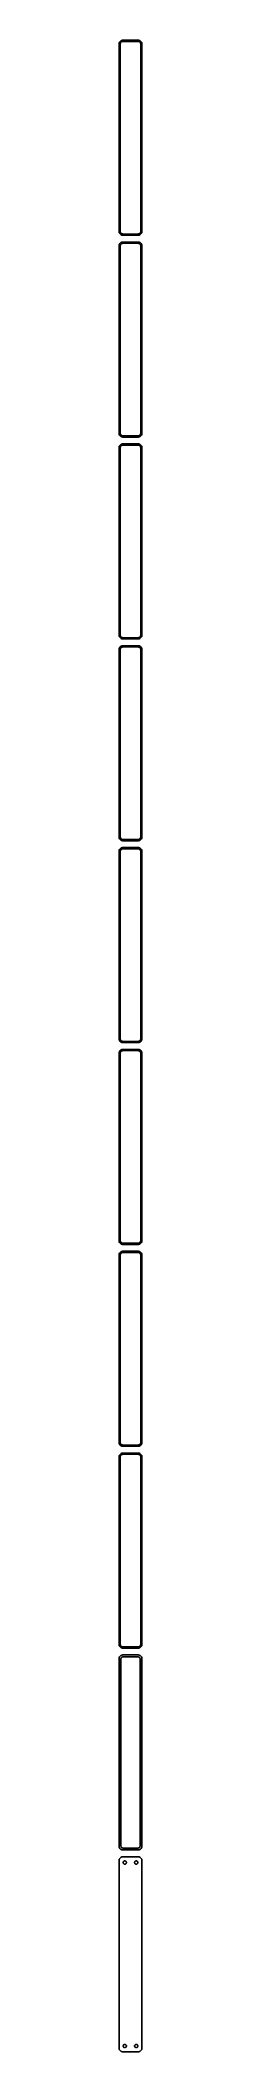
# Model space of a CAD drawing. Header units: metres. Extents: x -15 to 15, y 2513 to 5143.
import ezdxf

# ---------------------------------------------------------------- set-up
doc = ezdxf.new("R2010")
doc.units = ezdxf.units.M

msp = doc.modelspace()

# ---------------------------------------------------------------- linework, layer by layer
for p, q in [((-14.9606, 5139.13), (-15, 5138.5)), ((-15, 5138.5), (-15, 4893.5)), ((-14.8429, 5139.74), (-14.9606, 5139.13)), ((-14.6489, 5140.34), (-14.8429, 5139.74)), ((-14.3815, 5140.91), (-14.6489, 5140.34)), ((-14.0451, 5141.44), (-14.3815, 5140.91)), ((-13.6448, 5141.92), (-14.0451, 5141.44)), ((-13.1871, 5142.35), (-13.6448, 5141.92)), ((-13.5, 5138), (-13.4684, 5138.5)), ((-13.5, 4894), (-13.5, 5138)), ((-13.4684, 5138.5), (-13.3743, 5138.99)), ((-13.3743, 5138.99), (-13.2191, 5139.47)), ((-13.2191, 5139.47), (-13.0052, 5139.93)), ((-12.6791, 5142.72), (-13.1871, 5142.35)), ((-13.0052, 5139.93), (-12.7361, 5140.35)), ((-12.7361, 5140.35), (-12.4159, 5140.74)), ((-12.1289, 5143.02), (-12.6791, 5142.72)), ((-12.4159, 5140.74), (-12.0497, 5141.08)), ((-11.5451, 5143.26), (-12.1289, 5143.02)), ((-12.0497, 5141.08), (-11.6433, 5141.38)), ((-11.6433, 5141.38), (-11.2031, 5141.62)), ((-10.9369, 5143.41), (-11.5451, 5143.26)), ((-11.2031, 5141.62), (-10.7361, 5141.8)), ((-10.3139, 5143.49), (-10.9369, 5143.41)), ((-10.7361, 5141.8), (-10.2495, 5141.93)), ((10.3139, 5143.49), (-10.3139, 5143.49)), ((-10.2495, 5141.93), (-9.75116, 5141.99)), ((-9.75116, 5141.99), (9.75116, 5141.99)), ((9.75116, 5141.99), (10.2495, 5141.93)), ((10.2495, 5141.93), (10.7361, 5141.8)), ((10.9369, 5143.41), (10.3139, 5143.49)), ((10.7361, 5141.8), (11.2031, 5141.62)), ((11.5451, 5143.26), (10.9369, 5143.41)), ((11.2031, 5141.62), (11.6433, 5141.38)), ((12.1289, 5143.02), (11.5451, 5143.26)), ((11.6433, 5141.38), (12.0497, 5141.08)), ((12.0497, 5141.08), (12.4159, 5140.74)), ((12.6791, 5142.72), (12.1289, 5143.02)), ((12.4159, 5140.74), (12.7361, 5140.35)), ((13.1871, 5142.35), (12.6791, 5142.72)), ((12.7361, 5140.35), (13.0052, 5139.93)), ((13.0052, 5139.93), (13.2191, 5139.47)), ((13.6448, 5141.92), (13.1871, 5142.35)), ((13.2191, 5139.47), (13.3743, 5138.99)), ((13.3743, 5138.99), (13.4684, 5138.5)), ((13.4684, 5138.5), (13.5, 5138)), ((13.5, 5138), (13.5, 4894)), ((14.0451, 5141.44), (13.6448, 5141.92)), ((14.3815, 5140.91), (14.0451, 5141.44)), ((14.6489, 5140.34), (14.3815, 5140.91)), ((14.8429, 5139.74), (14.6489, 5140.34)), ((14.9606, 5139.13), (14.8429, 5139.74)), ((15, 5138.5), (14.9606, 5139.13)), ((15, 4893.5), (15, 5138.5)), ((-13.4684, 4893.5), (-13.5, 4894)), ((13.5, 4894), (13.4684, 4893.5)), ((-15, 4893.5), (-14.9606, 4892.87)), ((-14.9606, 4875.13), (-15, 4874.5)), ((-15, 4874.5), (-15, 4629.5)), ((-14.9606, 4892.87), (-14.8429, 4892.26)), ((-14.8429, 4875.74), (-14.9606, 4875.13)), ((-14.8429, 4892.26), (-14.6489, 4891.66)), ((-14.6489, 4876.34), (-14.8429, 4875.74)), ((-14.6489, 4891.66), (-14.3815, 4891.09)), ((-14.3815, 4876.91), (-14.6489, 4876.34)), ((-14.3815, 4891.09), (-14.0451, 4890.56)), ((-14.0451, 4877.44), (-14.3815, 4876.91)), ((-14.0451, 4890.56), (-13.6448, 4890.08)), ((-13.6448, 4877.92), (-14.0451, 4877.44)), ((-13.6448, 4890.08), (-13.1871, 4889.65)), ((-13.1871, 4878.35), (-13.6448, 4877.92)), ((-13.5, 4874), (-13.4684, 4874.5)), ((-13.5, 4630), (-13.5, 4874)), ((-13.3743, 4893.01), (-13.4684, 4893.5)), ((-13.4684, 4874.5), (-13.3743, 4874.99)), ((-13.2191, 4892.53), (-13.3743, 4893.01)), ((-13.3743, 4874.99), (-13.2191, 4875.47)), ((-13.0052, 4892.07), (-13.2191, 4892.53)), ((-13.2191, 4875.47), (-13.0052, 4875.93)), ((-13.1871, 4889.65), (-12.6791, 4889.28)), ((-12.6791, 4878.72), (-13.1871, 4878.35)), ((-12.7361, 4891.65), (-13.0052, 4892.07)), ((-13.0052, 4875.93), (-12.7361, 4876.35)), ((-12.4159, 4891.26), (-12.7361, 4891.65)), ((-12.7361, 4876.35), (-12.4159, 4876.74)), ((-12.6791, 4889.28), (-12.1289, 4888.98)), ((-12.1289, 4879.02), (-12.6791, 4878.72)), ((-12.0497, 4890.92), (-12.4159, 4891.26)), ((-12.4159, 4876.74), (-12.0497, 4877.08)), ((-12.1289, 4888.98), (-11.5451, 4888.74)), ((-11.5451, 4879.26), (-12.1289, 4879.02)), ((-11.6433, 4890.62), (-12.0497, 4890.92)), ((-12.0497, 4877.08), (-11.6433, 4877.38)), ((-11.2031, 4890.38), (-11.6433, 4890.62)), ((-11.6433, 4877.38), (-11.2031, 4877.62)), ((-11.5451, 4888.74), (-10.9369, 4888.59)), ((-10.9369, 4879.41), (-11.5451, 4879.26)), ((-10.7361, 4890.2), (-11.2031, 4890.38)), ((-11.2031, 4877.62), (-10.7361, 4877.8)), ((-10.9369, 4888.59), (-10.3139, 4888.51)), ((-10.3139, 4879.49), (-10.9369, 4879.41)), ((-10.2495, 4890.07), (-10.7361, 4890.2)), ((-10.7361, 4877.8), (-10.2495, 4877.93)), ((-10.3139, 4888.51), (10.3139, 4888.51)), ((10.3139, 4879.49), (-10.3139, 4879.49)), ((-9.75116, 4890.01), (-10.2495, 4890.07)), ((-10.2495, 4877.93), (-9.75116, 4877.99)), ((9.75116, 4890.01), (-9.75116, 4890.01)), ((-9.75116, 4877.99), (9.75116, 4877.99)), ((10.2495, 4890.07), (9.75116, 4890.01)), ((9.75116, 4877.99), (10.2495, 4877.93)), ((10.7361, 4890.2), (10.2495, 4890.07)), ((10.2495, 4877.93), (10.7361, 4877.8)), ((10.3139, 4888.51), (10.9369, 4888.59)), ((10.9369, 4879.41), (10.3139, 4879.49)), ((11.2031, 4890.38), (10.7361, 4890.2)), ((10.7361, 4877.8), (11.2031, 4877.62)), ((10.9369, 4888.59), (11.5451, 4888.74)), ((11.5451, 4879.26), (10.9369, 4879.41)), ((11.6433, 4890.62), (11.2031, 4890.38)), ((11.2031, 4877.62), (11.6433, 4877.38)), ((11.5451, 4888.74), (12.1289, 4888.98)), ((12.1289, 4879.02), (11.5451, 4879.26)), ((12.0497, 4890.92), (11.6433, 4890.62)), ((11.6433, 4877.38), (12.0497, 4877.08)), ((12.4159, 4891.26), (12.0497, 4890.92)), ((12.0497, 4877.08), (12.4159, 4876.74)), ((12.1289, 4888.98), (12.6791, 4889.28)), ((12.6791, 4878.72), (12.1289, 4879.02)), ((12.7361, 4891.65), (12.4159, 4891.26)), ((12.4159, 4876.74), (12.7361, 4876.35)), ((12.6791, 4889.28), (13.1871, 4889.65)), ((13.1871, 4878.35), (12.6791, 4878.72)), ((13.0052, 4892.07), (12.7361, 4891.65)), ((12.7361, 4876.35), (13.0052, 4875.93)), ((13.2191, 4892.53), (13.0052, 4892.07)), ((13.0052, 4875.93), (13.2191, 4875.47)), ((13.1871, 4889.65), (13.6448, 4890.08)), ((13.6448, 4877.92), (13.1871, 4878.35)), ((13.3743, 4893.01), (13.2191, 4892.53)), ((13.2191, 4875.47), (13.3743, 4874.99)), ((13.4684, 4893.5), (13.3743, 4893.01)), ((13.3743, 4874.99), (13.4684, 4874.5)), ((13.4684, 4874.5), (13.5, 4874)), ((13.5, 4874), (13.5, 4630)), ((13.6448, 4890.08), (14.0451, 4890.56)), ((14.0451, 4877.44), (13.6448, 4877.92)), ((14.0451, 4890.56), (14.3815, 4891.09)), ((14.3815, 4876.91), (14.0451, 4877.44)), ((14.3815, 4891.09), (14.6489, 4891.66)), ((14.6489, 4876.34), (14.3815, 4876.91)), ((14.6489, 4891.66), (14.8429, 4892.26)), ((14.8429, 4875.74), (14.6489, 4876.34)), ((14.8429, 4892.26), (14.9606, 4892.87)), ((14.9606, 4875.13), (14.8429, 4875.74)), ((14.9606, 4892.87), (15, 4893.5)), ((15, 4874.5), (14.9606, 4875.13)), ((15, 4629.5), (15, 4874.5)), ((-15, 4629.5), (-14.9606, 4628.87)), ((-14.9606, 4611.13), (-15, 4610.5)), ((-15, 4610.5), (-15, 4365.5)), ((-14.9606, 4628.87), (-14.8429, 4628.26)), ((-14.8429, 4611.74), (-14.9606, 4611.13)), ((-14.8429, 4628.26), (-14.6489, 4627.66)), ((-14.6489, 4612.34), (-14.8429, 4611.74)), ((-14.6489, 4627.66), (-14.3815, 4627.09)), ((-14.3815, 4612.91), (-14.6489, 4612.34)), ((-14.3815, 4627.09), (-14.0451, 4626.56)), ((-14.0451, 4613.44), (-14.3815, 4612.91)), ((-14.0451, 4626.56), (-13.6448, 4626.08)), ((-13.6448, 4613.92), (-14.0451, 4613.44)), ((-13.6448, 4626.08), (-13.1871, 4625.65)), ((-13.1871, 4614.35), (-13.6448, 4613.92)), ((-13.4684, 4629.5), (-13.5, 4630)), ((-13.5, 4610), (-13.4684, 4610.5)), ((-13.5, 4366), (-13.5, 4610)), ((-13.3743, 4629.01), (-13.4684, 4629.5)), ((-13.4684, 4610.5), (-13.3743, 4610.99)), ((-13.2191, 4628.53), (-13.3743, 4629.01)), ((-13.3743, 4610.99), (-13.2191, 4611.47)), ((-13.0052, 4628.07), (-13.2191, 4628.53)), ((-13.2191, 4611.47), (-13.0052, 4611.93)), ((-13.1871, 4625.65), (-12.6791, 4625.28)), ((-12.6791, 4614.72), (-13.1871, 4614.35)), ((-12.7361, 4627.65), (-13.0052, 4628.07)), ((-13.0052, 4611.93), (-12.7361, 4612.35)), ((-12.4159, 4627.26), (-12.7361, 4627.65)), ((-12.7361, 4612.35), (-12.4159, 4612.74)), ((-12.6791, 4625.28), (-12.1289, 4624.98)), ((-12.1289, 4615.02), (-12.6791, 4614.72)), ((-12.0497, 4626.92), (-12.4159, 4627.26)), ((-12.4159, 4612.74), (-12.0497, 4613.08)), ((-12.1289, 4624.98), (-11.5451, 4624.74)), ((-11.5451, 4615.26), (-12.1289, 4615.02)), ((-11.6433, 4626.62), (-12.0497, 4626.92)), ((-12.0497, 4613.08), (-11.6433, 4613.38)), ((-11.2031, 4626.38), (-11.6433, 4626.62)), ((-11.6433, 4613.38), (-11.2031, 4613.62)), ((-11.5451, 4624.74), (-10.9369, 4624.59)), ((-10.9369, 4615.41), (-11.5451, 4615.26)), ((-10.7361, 4626.2), (-11.2031, 4626.38)), ((-11.2031, 4613.62), (-10.7361, 4613.8)), ((-10.9369, 4624.59), (-10.3139, 4624.51)), ((-10.3139, 4615.49), (-10.9369, 4615.41)), ((-10.2495, 4626.07), (-10.7361, 4626.2)), ((-10.7361, 4613.8), (-10.2495, 4613.93)), ((-10.3139, 4624.51), (10.3139, 4624.51)), ((10.3139, 4615.49), (-10.3139, 4615.49)), ((-9.75116, 4626.01), (-10.2495, 4626.07)), ((-10.2495, 4613.93), (-9.75116, 4613.99)), ((9.75116, 4626.01), (-9.75116, 4626.01)), ((-9.75116, 4613.99), (9.75116, 4613.99)), ((10.2495, 4626.07), (9.75116, 4626.01)), ((9.75116, 4613.99), (10.2495, 4613.93)), ((10.7361, 4626.2), (10.2495, 4626.07)), ((10.2495, 4613.93), (10.7361, 4613.8)), ((10.3139, 4624.51), (10.9369, 4624.59)), ((10.9369, 4615.41), (10.3139, 4615.49)), ((11.2031, 4626.38), (10.7361, 4626.2)), ((10.7361, 4613.8), (11.2031, 4613.62)), ((10.9369, 4624.59), (11.5451, 4624.74)), ((11.5451, 4615.26), (10.9369, 4615.41)), ((11.6433, 4626.62), (11.2031, 4626.38)), ((11.2031, 4613.62), (11.6433, 4613.38)), ((11.5451, 4624.74), (12.1289, 4624.98)), ((12.1289, 4615.02), (11.5451, 4615.26)), ((12.0497, 4626.92), (11.6433, 4626.62)), ((11.6433, 4613.38), (12.0497, 4613.08)), ((12.4159, 4627.26), (12.0497, 4626.92)), ((12.0497, 4613.08), (12.4159, 4612.74)), ((12.1289, 4624.98), (12.6791, 4625.28)), ((12.6791, 4614.72), (12.1289, 4615.02)), ((12.7361, 4627.65), (12.4159, 4627.26)), ((12.4159, 4612.74), (12.7361, 4612.35)), ((12.6791, 4625.28), (13.1871, 4625.65)), ((13.1871, 4614.35), (12.6791, 4614.72)), ((13.0052, 4628.07), (12.7361, 4627.65)), ((12.7361, 4612.35), (13.0052, 4611.93)), ((13.2191, 4628.53), (13.0052, 4628.07)), ((13.0052, 4611.93), (13.2191, 4611.47)), ((13.1871, 4625.65), (13.6448, 4626.08)), ((13.6448, 4613.92), (13.1871, 4614.35)), ((13.3743, 4629.01), (13.2191, 4628.53)), ((13.2191, 4611.47), (13.3743, 4610.99)), ((13.4684, 4629.5), (13.3743, 4629.01)), ((13.3743, 4610.99), (13.4684, 4610.5)), ((13.5, 4630), (13.4684, 4629.5)), ((13.4684, 4610.5), (13.5, 4610)), ((13.5, 4610), (13.5, 4366)), ((13.6448, 4626.08), (14.0451, 4626.56)), ((14.0451, 4613.44), (13.6448, 4613.92)), ((14.0451, 4626.56), (14.3815, 4627.09)), ((14.3815, 4612.91), (14.0451, 4613.44)), ((14.3815, 4627.09), (14.6489, 4627.66)), ((14.6489, 4612.34), (14.3815, 4612.91)), ((14.6489, 4627.66), (14.8429, 4628.26)), ((14.8429, 4611.74), (14.6489, 4612.34)), ((14.8429, 4628.26), (14.9606, 4628.87)), ((14.9606, 4611.13), (14.8429, 4611.74)), ((14.9606, 4628.87), (15, 4629.5)), ((15, 4610.5), (14.9606, 4611.13)), ((15, 4365.5), (15, 4610.5)), ((-15, 4365.5), (-14.9606, 4364.87)), ((-14.9606, 4347.13), (-15, 4346.5)), ((-15, 4346.5), (-15, 4101.5)), ((-14.9606, 4364.87), (-14.8429, 4364.26)), ((-14.8429, 4347.74), (-14.9606, 4347.13)), ((-14.8429, 4364.26), (-14.6489, 4363.66)), ((-14.6489, 4348.34), (-14.8429, 4347.74)), ((-14.6489, 4363.66), (-14.3815, 4363.09)), ((-14.3815, 4348.91), (-14.6489, 4348.34)), ((-14.3815, 4363.09), (-14.0451, 4362.56)), ((-14.0451, 4349.44), (-14.3815, 4348.91)), ((-14.0451, 4362.56), (-13.6448, 4362.08)), ((-13.6448, 4349.92), (-14.0451, 4349.44)), ((-13.6448, 4362.08), (-13.1871, 4361.65)), ((-13.1871, 4350.35), (-13.6448, 4349.92)), ((-13.4684, 4365.5), (-13.5, 4366)), ((-13.5, 4346), (-13.4684, 4346.5)), ((-13.5, 4102), (-13.5, 4346)), ((-13.3743, 4365.01), (-13.4684, 4365.5)), ((-13.4684, 4346.5), (-13.3743, 4346.99)), ((-13.2191, 4364.53), (-13.3743, 4365.01)), ((-13.3743, 4346.99), (-13.2191, 4347.47)), ((-13.0052, 4364.07), (-13.2191, 4364.53)), ((-13.2191, 4347.47), (-13.0052, 4347.93)), ((-13.1871, 4361.65), (-12.6791, 4361.28)), ((-12.6791, 4350.72), (-13.1871, 4350.35)), ((-12.7361, 4363.65), (-13.0052, 4364.07)), ((-13.0052, 4347.93), (-12.7361, 4348.35)), ((-12.4159, 4363.26), (-12.7361, 4363.65)), ((-12.7361, 4348.35), (-12.4159, 4348.74)), ((-12.6791, 4361.28), (-12.1289, 4360.98)), ((-12.1289, 4351.02), (-12.6791, 4350.72)), ((-12.0497, 4362.92), (-12.4159, 4363.26)), ((-12.4159, 4348.74), (-12.0497, 4349.08)), ((-12.1289, 4360.98), (-11.5451, 4360.74)), ((-11.5451, 4351.26), (-12.1289, 4351.02)), ((-11.6433, 4362.62), (-12.0497, 4362.92)), ((-12.0497, 4349.08), (-11.6433, 4349.38)), ((-11.2031, 4362.38), (-11.6433, 4362.62)), ((-11.6433, 4349.38), (-11.2031, 4349.62)), ((-11.5451, 4360.74), (-10.9369, 4360.59)), ((-10.9369, 4351.41), (-11.5451, 4351.26)), ((-10.7361, 4362.2), (-11.2031, 4362.38)), ((-11.2031, 4349.62), (-10.7361, 4349.8)), ((-10.9369, 4360.59), (-10.3139, 4360.51)), ((-10.3139, 4351.49), (-10.9369, 4351.41)), ((-10.2495, 4362.07), (-10.7361, 4362.2)), ((-10.7361, 4349.8), (-10.2495, 4349.93)), ((-10.3139, 4360.51), (10.3139, 4360.51)), ((10.3139, 4351.49), (-10.3139, 4351.49)), ((-9.75116, 4362.01), (-10.2495, 4362.07)), ((-10.2495, 4349.93), (-9.75116, 4349.99)), ((9.75116, 4362.01), (-9.75116, 4362.01)), ((-9.75116, 4349.99), (9.75116, 4349.99)), ((10.2495, 4362.07), (9.75116, 4362.01)), ((9.75116, 4349.99), (10.2495, 4349.93)), ((10.7361, 4362.2), (10.2495, 4362.07)), ((10.2495, 4349.93), (10.7361, 4349.8)), ((10.3139, 4360.51), (10.9369, 4360.59)), ((10.9369, 4351.41), (10.3139, 4351.49)), ((11.2031, 4362.38), (10.7361, 4362.2)), ((10.7361, 4349.8), (11.2031, 4349.62)), ((10.9369, 4360.59), (11.5451, 4360.74)), ((11.5451, 4351.26), (10.9369, 4351.41)), ((11.6433, 4362.62), (11.2031, 4362.38)), ((11.2031, 4349.62), (11.6433, 4349.38)), ((11.5451, 4360.74), (12.1289, 4360.98)), ((12.1289, 4351.02), (11.5451, 4351.26)), ((12.0497, 4362.92), (11.6433, 4362.62)), ((11.6433, 4349.38), (12.0497, 4349.08)), ((12.4159, 4363.26), (12.0497, 4362.92)), ((12.0497, 4349.08), (12.4159, 4348.74)), ((12.1289, 4360.98), (12.6791, 4361.28)), ((12.6791, 4350.72), (12.1289, 4351.02)), ((12.7361, 4363.65), (12.4159, 4363.26)), ((12.4159, 4348.74), (12.7361, 4348.35)), ((12.6791, 4361.28), (13.1871, 4361.65)), ((13.1871, 4350.35), (12.6791, 4350.72)), ((13.0052, 4364.07), (12.7361, 4363.65)), ((12.7361, 4348.35), (13.0052, 4347.93)), ((13.2191, 4364.53), (13.0052, 4364.07)), ((13.0052, 4347.93), (13.2191, 4347.47)), ((13.1871, 4361.65), (13.6448, 4362.08)), ((13.6448, 4349.92), (13.1871, 4350.35)), ((13.3743, 4365.01), (13.2191, 4364.53)), ((13.2191, 4347.47), (13.3743, 4346.99)), ((13.4684, 4365.5), (13.3743, 4365.01)), ((13.3743, 4346.99), (13.4684, 4346.5)), ((13.5, 4366), (13.4684, 4365.5)), ((13.4684, 4346.5), (13.5, 4346)), ((13.5, 4346), (13.5, 4102)), ((13.6448, 4362.08), (14.0451, 4362.56)), ((14.0451, 4349.44), (13.6448, 4349.92)), ((14.0451, 4362.56), (14.3815, 4363.09)), ((14.3815, 4348.91), (14.0451, 4349.44)), ((14.3815, 4363.09), (14.6489, 4363.66)), ((14.6489, 4348.34), (14.3815, 4348.91)), ((14.6489, 4363.66), (14.8429, 4364.26)), ((14.8429, 4347.74), (14.6489, 4348.34)), ((14.8429, 4364.26), (14.9606, 4364.87)), ((14.9606, 4347.13), (14.8429, 4347.74)), ((14.9606, 4364.87), (15, 4365.5)), ((15, 4346.5), (14.9606, 4347.13)), ((15, 4101.5), (15, 4346.5)), ((-15, 4101.5), (-14.9606, 4100.87)), ((-14.9606, 4083.13), (-15, 4082.5)), ((-15, 4082.5), (-15, 3837.5)), ((-14.9606, 4100.87), (-14.8429, 4100.26)), ((-14.8429, 4083.74), (-14.9606, 4083.13)), ((-14.8429, 4100.26), (-14.6489, 4099.66)), ((-14.6489, 4084.34), (-14.8429, 4083.74)), ((-14.6489, 4099.66), (-14.3815, 4099.09)), ((-14.3815, 4084.91), (-14.6489, 4084.34)), ((-14.3815, 4099.09), (-14.0451, 4098.56)), ((-14.0451, 4085.44), (-14.3815, 4084.91)), ((-14.0451, 4098.56), (-13.6448, 4098.08)), ((-13.6448, 4085.92), (-14.0451, 4085.44)), ((-13.6448, 4098.08), (-13.1871, 4097.65)), ((-13.1871, 4086.35), (-13.6448, 4085.92)), ((-13.4684, 4101.5), (-13.5, 4102)), ((-13.5, 4082), (-13.4684, 4082.5)), ((-13.5, 3838), (-13.5, 4082)), ((-13.3743, 4101.01), (-13.4684, 4101.5)), ((-13.4684, 4082.5), (-13.3743, 4082.99)), ((-13.2191, 4100.53), (-13.3743, 4101.01)), ((-13.3743, 4082.99), (-13.2191, 4083.47)), ((-13.0052, 4100.07), (-13.2191, 4100.53)), ((-13.2191, 4083.47), (-13.0052, 4083.93)), ((-13.1871, 4097.65), (-12.6791, 4097.28)), ((-12.6791, 4086.72), (-13.1871, 4086.35)), ((-12.7361, 4099.65), (-13.0052, 4100.07)), ((-13.0052, 4083.93), (-12.7361, 4084.35)), ((-12.4159, 4099.26), (-12.7361, 4099.65)), ((-12.7361, 4084.35), (-12.4159, 4084.74)), ((-12.6791, 4097.28), (-12.1289, 4096.98)), ((-12.1289, 4087.02), (-12.6791, 4086.72)), ((-12.0497, 4098.92), (-12.4159, 4099.26)), ((-12.4159, 4084.74), (-12.0497, 4085.08)), ((-12.1289, 4096.98), (-11.5451, 4096.74)), ((-11.5451, 4087.26), (-12.1289, 4087.02)), ((-11.6433, 4098.62), (-12.0497, 4098.92)), ((-12.0497, 4085.08), (-11.6433, 4085.38)), ((-11.2031, 4098.38), (-11.6433, 4098.62)), ((-11.6433, 4085.38), (-11.2031, 4085.62)), ((-11.5451, 4096.74), (-10.9369, 4096.59)), ((-10.9369, 4087.41), (-11.5451, 4087.26)), ((-10.7361, 4098.2), (-11.2031, 4098.38)), ((-11.2031, 4085.62), (-10.7361, 4085.8)), ((-10.9369, 4096.59), (-10.3139, 4096.51)), ((-10.3139, 4087.49), (-10.9369, 4087.41)), ((-10.2495, 4098.07), (-10.7361, 4098.2)), ((-10.7361, 4085.8), (-10.2495, 4085.93)), ((-10.3139, 4096.51), (10.3139, 4096.51)), ((10.3139, 4087.49), (-10.3139, 4087.49)), ((-9.75116, 4098.01), (-10.2495, 4098.07)), ((-10.2495, 4085.93), (-9.75116, 4085.99)), ((9.75116, 4098.01), (-9.75116, 4098.01)), ((-9.75116, 4085.99), (9.75116, 4085.99)), ((10.2495, 4098.07), (9.75116, 4098.01)), ((9.75116, 4085.99), (10.2495, 4085.93)), ((10.7361, 4098.2), (10.2495, 4098.07)), ((10.2495, 4085.93), (10.7361, 4085.8)), ((10.3139, 4096.51), (10.9369, 4096.59)), ((10.9369, 4087.41), (10.3139, 4087.49)), ((11.2031, 4098.38), (10.7361, 4098.2)), ((10.7361, 4085.8), (11.2031, 4085.62)), ((10.9369, 4096.59), (11.5451, 4096.74)), ((11.5451, 4087.26), (10.9369, 4087.41)), ((11.6433, 4098.62), (11.2031, 4098.38)), ((11.2031, 4085.62), (11.6433, 4085.38)), ((11.5451, 4096.74), (12.1289, 4096.98)), ((12.1289, 4087.02), (11.5451, 4087.26)), ((12.0497, 4098.92), (11.6433, 4098.62)), ((11.6433, 4085.38), (12.0497, 4085.08)), ((12.4159, 4099.26), (12.0497, 4098.92)), ((12.0497, 4085.08), (12.4159, 4084.74)), ((12.1289, 4096.98), (12.6791, 4097.28)), ((12.6791, 4086.72), (12.1289, 4087.02)), ((12.7361, 4099.65), (12.4159, 4099.26)), ((12.4159, 4084.74), (12.7361, 4084.35)), ((12.6791, 4097.28), (13.1871, 4097.65)), ((13.1871, 4086.35), (12.6791, 4086.72)), ((13.0052, 4100.07), (12.7361, 4099.65)), ((12.7361, 4084.35), (13.0052, 4083.93)), ((13.2191, 4100.53), (13.0052, 4100.07)), ((13.0052, 4083.93), (13.2191, 4083.47)), ((13.1871, 4097.65), (13.6448, 4098.08)), ((13.6448, 4085.92), (13.1871, 4086.35)), ((13.3743, 4101.01), (13.2191, 4100.53)), ((13.2191, 4083.47), (13.3743, 4082.99)), ((13.4684, 4101.5), (13.3743, 4101.01)), ((13.3743, 4082.99), (13.4684, 4082.5)), ((13.5, 4102), (13.4684, 4101.5)), ((13.4684, 4082.5), (13.5, 4082)), ((13.5, 4082), (13.5, 3838)), ((13.6448, 4098.08), (14.0451, 4098.56)), ((14.0451, 4085.44), (13.6448, 4085.92)), ((14.0451, 4098.56), (14.3815, 4099.09)), ((14.3815, 4084.91), (14.0451, 4085.44)), ((14.3815, 4099.09), (14.6489, 4099.66)), ((14.6489, 4084.34), (14.3815, 4084.91)), ((14.6489, 4099.66), (14.8429, 4100.26)), ((14.8429, 4083.74), (14.6489, 4084.34)), ((14.8429, 4100.26), (14.9606, 4100.87)), ((14.9606, 4083.13), (14.8429, 4083.74)), ((14.9606, 4100.87), (15, 4101.5)), ((15, 4082.5), (14.9606, 4083.13)), ((15, 3837.5), (15, 4082.5)), ((-15, 3837.5), (-14.9606, 3836.87)), ((-14.9606, 3819.13), (-15, 3818.5)), ((-15, 3818.5), (-15, 3573.5)), ((-14.9606, 3836.87), (-14.8429, 3836.26)), ((-14.8429, 3819.74), (-14.9606, 3819.13)), ((-14.8429, 3836.26), (-14.6489, 3835.66)), ((-14.6489, 3820.34), (-14.8429, 3819.74)), ((-14.6489, 3835.66), (-14.3815, 3835.09)), ((-14.3815, 3820.91), (-14.6489, 3820.34)), ((-14.3815, 3835.09), (-14.0451, 3834.56)), ((-14.0451, 3821.44), (-14.3815, 3820.91)), ((-14.0451, 3834.56), (-13.6448, 3834.08)), ((-13.6448, 3821.92), (-14.0451, 3821.44)), ((-13.6448, 3834.08), (-13.1871, 3833.65)), ((-13.1871, 3822.35), (-13.6448, 3821.92)), ((-13.4684, 3837.5), (-13.5, 3838)), ((-13.5, 3818), (-13.4684, 3818.5)), ((-13.5, 3574), (-13.5, 3818)), ((-13.3743, 3837.01), (-13.4684, 3837.5)), ((-13.4684, 3818.5), (-13.3743, 3818.99)), ((-13.2191, 3836.53), (-13.3743, 3837.01)), ((-13.3743, 3818.99), (-13.2191, 3819.47)), ((-13.0052, 3836.07), (-13.2191, 3836.53)), ((-13.2191, 3819.47), (-13.0052, 3819.93)), ((-13.1871, 3833.65), (-12.6791, 3833.28)), ((-12.6791, 3822.72), (-13.1871, 3822.35)), ((-12.7361, 3835.65), (-13.0052, 3836.07)), ((-13.0052, 3819.93), (-12.7361, 3820.35)), ((-12.4159, 3835.26), (-12.7361, 3835.65)), ((-12.7361, 3820.35), (-12.4159, 3820.74)), ((-12.6791, 3833.28), (-12.1289, 3832.98)), ((-12.1289, 3823.02), (-12.6791, 3822.72)), ((-12.0497, 3834.92), (-12.4159, 3835.26)), ((-12.4159, 3820.74), (-12.0497, 3821.08)), ((-12.1289, 3832.98), (-11.5451, 3832.74)), ((-11.5451, 3823.26), (-12.1289, 3823.02)), ((-11.6433, 3834.62), (-12.0497, 3834.92)), ((-12.0497, 3821.08), (-11.6433, 3821.38)), ((-11.2031, 3834.38), (-11.6433, 3834.62)), ((-11.6433, 3821.38), (-11.2031, 3821.62)), ((-11.5451, 3832.74), (-10.9369, 3832.59)), ((-10.9369, 3823.41), (-11.5451, 3823.26)), ((-10.7361, 3834.2), (-11.2031, 3834.38)), ((-11.2031, 3821.62), (-10.7361, 3821.8)), ((-10.9369, 3832.59), (-10.3139, 3832.51)), ((-10.3139, 3823.49), (-10.9369, 3823.41)), ((-10.2495, 3834.07), (-10.7361, 3834.2)), ((-10.7361, 3821.8), (-10.2495, 3821.93)), ((-10.3139, 3832.51), (10.3139, 3832.51)), ((10.3139, 3823.49), (-10.3139, 3823.49)), ((-9.75116, 3834.01), (-10.2495, 3834.07)), ((-10.2495, 3821.93), (-9.75116, 3821.99)), ((9.75116, 3834.01), (-9.75116, 3834.01)), ((-9.75116, 3821.99), (9.75116, 3821.99)), ((10.2495, 3834.07), (9.75116, 3834.01)), ((9.75116, 3821.99), (10.2495, 3821.93)), ((10.7361, 3834.2), (10.2495, 3834.07)), ((10.2495, 3821.93), (10.7361, 3821.8)), ((10.3139, 3832.51), (10.9369, 3832.59)), ((10.9369, 3823.41), (10.3139, 3823.49)), ((11.2031, 3834.38), (10.7361, 3834.2)), ((10.7361, 3821.8), (11.2031, 3821.62)), ((10.9369, 3832.59), (11.5451, 3832.74)), ((11.5451, 3823.26), (10.9369, 3823.41)), ((11.6433, 3834.62), (11.2031, 3834.38)), ((11.2031, 3821.62), (11.6433, 3821.38)), ((11.5451, 3832.74), (12.1289, 3832.98)), ((12.1289, 3823.02), (11.5451, 3823.26)), ((12.0497, 3834.92), (11.6433, 3834.62)), ((11.6433, 3821.38), (12.0497, 3821.08)), ((12.4159, 3835.26), (12.0497, 3834.92)), ((12.0497, 3821.08), (12.4159, 3820.74)), ((12.1289, 3832.98), (12.6791, 3833.28)), ((12.6791, 3822.72), (12.1289, 3823.02)), ((12.7361, 3835.65), (12.4159, 3835.26)), ((12.4159, 3820.74), (12.7361, 3820.35)), ((12.6791, 3833.28), (13.1871, 3833.65)), ((13.1871, 3822.35), (12.6791, 3822.72)), ((13.0052, 3836.07), (12.7361, 3835.65)), ((12.7361, 3820.35), (13.0052, 3819.93)), ((13.2191, 3836.53), (13.0052, 3836.07)), ((13.0052, 3819.93), (13.2191, 3819.47)), ((13.1871, 3833.65), (13.6448, 3834.08)), ((13.6448, 3821.92), (13.1871, 3822.35)), ((13.3743, 3837.01), (13.2191, 3836.53)), ((13.2191, 3819.47), (13.3743, 3818.99)), ((13.4684, 3837.5), (13.3743, 3837.01)), ((13.3743, 3818.99), (13.4684, 3818.5)), ((13.5, 3838), (13.4684, 3837.5)), ((13.4684, 3818.5), (13.5, 3818)), ((13.5, 3818), (13.5, 3574)), ((13.6448, 3834.08), (14.0451, 3834.56)), ((14.0451, 3821.44), (13.6448, 3821.92)), ((14.0451, 3834.56), (14.3815, 3835.09)), ((14.3815, 3820.91), (14.0451, 3821.44)), ((14.3815, 3835.09), (14.6489, 3835.66)), ((14.6489, 3820.34), (14.3815, 3820.91)), ((14.6489, 3835.66), (14.8429, 3836.26)), ((14.8429, 3819.74), (14.6489, 3820.34)), ((14.8429, 3836.26), (14.9606, 3836.87)), ((14.9606, 3819.13), (14.8429, 3819.74)), ((14.9606, 3836.87), (15, 3837.5)), ((15, 3818.5), (14.9606, 3819.13)), ((15, 3573.5), (15, 3818.5)), ((-15, 3573.5), (-14.9606, 3572.87)), ((-14.9606, 3555.13), (-15, 3554.5)), ((-15, 3554.5), (-15, 3309.5)), ((-14.9606, 3572.87), (-14.8429, 3572.26)), ((-14.8429, 3555.74), (-14.9606, 3555.13)), ((-14.8429, 3572.26), (-14.6489, 3571.66)), ((-14.6489, 3556.34), (-14.8429, 3555.74)), ((-14.6489, 3571.66), (-14.3815, 3571.09)), ((-14.3815, 3556.91), (-14.6489, 3556.34)), ((-14.3815, 3571.09), (-14.0451, 3570.56)), ((-14.0451, 3557.44), (-14.3815, 3556.91)), ((-14.0451, 3570.56), (-13.6448, 3570.08)), ((-13.6448, 3557.92), (-14.0451, 3557.44)), ((-13.6448, 3570.08), (-13.1871, 3569.65)), ((-13.1871, 3558.35), (-13.6448, 3557.92)), ((-13.4684, 3573.5), (-13.5, 3574)), ((-13.5, 3554), (-13.4684, 3554.5)), ((-13.5, 3310), (-13.5, 3554)), ((-13.3743, 3573.01), (-13.4684, 3573.5)), ((-13.4684, 3554.5), (-13.3743, 3554.99)), ((-13.2191, 3572.53), (-13.3743, 3573.01)), ((-13.3743, 3554.99), (-13.2191, 3555.47)), ((-13.0052, 3572.07), (-13.2191, 3572.53)), ((-13.2191, 3555.47), (-13.0052, 3555.93)), ((-13.1871, 3569.65), (-12.6791, 3569.28)), ((-12.6791, 3558.72), (-13.1871, 3558.35)), ((-12.7361, 3571.65), (-13.0052, 3572.07)), ((-13.0052, 3555.93), (-12.7361, 3556.35)), ((-12.4159, 3571.26), (-12.7361, 3571.65)), ((-12.7361, 3556.35), (-12.4159, 3556.74)), ((-12.6791, 3569.28), (-12.1289, 3568.98)), ((-12.1289, 3559.02), (-12.6791, 3558.72)), ((-12.0497, 3570.92), (-12.4159, 3571.26)), ((-12.4159, 3556.74), (-12.0497, 3557.08)), ((-12.1289, 3568.98), (-11.5451, 3568.74)), ((-11.5451, 3559.26), (-12.1289, 3559.02)), ((-11.6433, 3570.62), (-12.0497, 3570.92)), ((-12.0497, 3557.08), (-11.6433, 3557.38)), ((-11.2031, 3570.38), (-11.6433, 3570.62)), ((-11.6433, 3557.38), (-11.2031, 3557.62)), ((-11.5451, 3568.74), (-10.9369, 3568.59)), ((-10.9369, 3559.41), (-11.5451, 3559.26)), ((-10.7361, 3570.2), (-11.2031, 3570.38)), ((-11.2031, 3557.62), (-10.7361, 3557.8)), ((-10.9369, 3568.59), (-10.3139, 3568.51)), ((-10.3139, 3559.49), (-10.9369, 3559.41)), ((-10.2495, 3570.07), (-10.7361, 3570.2)), ((-10.7361, 3557.8), (-10.2495, 3557.93)), ((-10.3139, 3568.51), (10.3139, 3568.51)), ((10.3139, 3559.49), (-10.3139, 3559.49)), ((-9.75116, 3570.01), (-10.2495, 3570.07)), ((-10.2495, 3557.93), (-9.75116, 3557.99)), ((9.75116, 3570.01), (-9.75116, 3570.01)), ((-9.75116, 3557.99), (9.75116, 3557.99)), ((10.2495, 3570.07), (9.75116, 3570.01)), ((9.75116, 3557.99), (10.2495, 3557.93)), ((10.7361, 3570.2), (10.2495, 3570.07)), ((10.2495, 3557.93), (10.7361, 3557.8)), ((10.3139, 3568.51), (10.9369, 3568.59)), ((10.9369, 3559.41), (10.3139, 3559.49)), ((11.2031, 3570.38), (10.7361, 3570.2)), ((10.7361, 3557.8), (11.2031, 3557.62)), ((10.9369, 3568.59), (11.5451, 3568.74)), ((11.5451, 3559.26), (10.9369, 3559.41)), ((11.6433, 3570.62), (11.2031, 3570.38)), ((11.2031, 3557.62), (11.6433, 3557.38)), ((11.5451, 3568.74), (12.1289, 3568.98)), ((12.1289, 3559.02), (11.5451, 3559.26)), ((12.0497, 3570.92), (11.6433, 3570.62)), ((11.6433, 3557.38), (12.0497, 3557.08)), ((12.4159, 3571.26), (12.0497, 3570.92)), ((12.0497, 3557.08), (12.4159, 3556.74)), ((12.1289, 3568.98), (12.6791, 3569.28)), ((12.6791, 3558.72), (12.1289, 3559.02)), ((12.7361, 3571.65), (12.4159, 3571.26)), ((12.4159, 3556.74), (12.7361, 3556.35)), ((12.6791, 3569.28), (13.1871, 3569.65)), ((13.1871, 3558.35), (12.6791, 3558.72)), ((13.0052, 3572.07), (12.7361, 3571.65)), ((12.7361, 3556.35), (13.0052, 3555.93)), ((13.2191, 3572.53), (13.0052, 3572.07)), ((13.0052, 3555.93), (13.2191, 3555.47)), ((13.1871, 3569.65), (13.6448, 3570.08)), ((13.6448, 3557.92), (13.1871, 3558.35)), ((13.3743, 3573.01), (13.2191, 3572.53)), ((13.2191, 3555.47), (13.3743, 3554.99)), ((13.4684, 3573.5), (13.3743, 3573.01)), ((13.3743, 3554.99), (13.4684, 3554.5)), ((13.5, 3574), (13.4684, 3573.5)), ((13.4684, 3554.5), (13.5, 3554)), ((13.5, 3554), (13.5, 3310)), ((13.6448, 3570.08), (14.0451, 3570.56)), ((14.0451, 3557.44), (13.6448, 3557.92)), ((14.0451, 3570.56), (14.3815, 3571.09)), ((14.3815, 3556.91), (14.0451, 3557.44)), ((14.3815, 3571.09), (14.6489, 3571.66)), ((14.6489, 3556.34), (14.3815, 3556.91)), ((14.6489, 3571.66), (14.8429, 3572.26)), ((14.8429, 3555.74), (14.6489, 3556.34)), ((14.8429, 3572.26), (14.9606, 3572.87)), ((14.9606, 3555.13), (14.8429, 3555.74)), ((14.9606, 3572.87), (15, 3573.5)), ((15, 3554.5), (14.9606, 3555.13)), ((15, 3309.5), (15, 3554.5)), ((-15, 3309.5), (-14.9606, 3308.87)), ((-14.9606, 3291.13), (-15, 3290.5)), ((-15, 3290.5), (-15, 3045.5)), ((-14.9606, 3308.87), (-14.8429, 3308.26)), ((-14.8429, 3291.74), (-14.9606, 3291.13)), ((-14.8429, 3308.26), (-14.6489, 3307.66)), ((-14.6489, 3292.34), (-14.8429, 3291.74)), ((-14.6489, 3307.66), (-14.3815, 3307.09)), ((-14.3815, 3292.91), (-14.6489, 3292.34)), ((-14.3815, 3307.09), (-14.0451, 3306.56)), ((-14.0451, 3293.44), (-14.3815, 3292.91)), ((-14.0451, 3306.56), (-13.6448, 3306.08)), ((-13.6448, 3293.92), (-14.0451, 3293.44)), ((-13.6448, 3306.08), (-13.1871, 3305.65)), ((-13.1871, 3294.35), (-13.6448, 3293.92)), ((-13.4684, 3309.5), (-13.5, 3310)), ((-13.5, 3290), (-13.4684, 3290.5)), ((-13.5, 3046), (-13.5, 3290)), ((-13.3743, 3309.01), (-13.4684, 3309.5)), ((-13.4684, 3290.5), (-13.3743, 3290.99)), ((-13.2191, 3308.53), (-13.3743, 3309.01)), ((-13.3743, 3290.99), (-13.2191, 3291.47)), ((-13.0052, 3308.07), (-13.2191, 3308.53)), ((-13.2191, 3291.47), (-13.0052, 3291.93)), ((-13.1871, 3305.65), (-12.6791, 3305.28)), ((-12.6791, 3294.72), (-13.1871, 3294.35)), ((-12.7361, 3307.65), (-13.0052, 3308.07)), ((-13.0052, 3291.93), (-12.7361, 3292.35)), ((-12.4159, 3307.26), (-12.7361, 3307.65)), ((-12.7361, 3292.35), (-12.4159, 3292.74)), ((-12.6791, 3305.28), (-12.1289, 3304.98)), ((-12.1289, 3295.02), (-12.6791, 3294.72)), ((-12.0497, 3306.92), (-12.4159, 3307.26)), ((-12.4159, 3292.74), (-12.0497, 3293.08)), ((-12.1289, 3304.98), (-11.5451, 3304.74)), ((-11.5451, 3295.26), (-12.1289, 3295.02)), ((-11.6433, 3306.62), (-12.0497, 3306.92)), ((-12.0497, 3293.08), (-11.6433, 3293.38)), ((-11.2031, 3306.38), (-11.6433, 3306.62)), ((-11.6433, 3293.38), (-11.2031, 3293.62)), ((-11.5451, 3304.74), (-10.9369, 3304.59)), ((-10.9369, 3295.41), (-11.5451, 3295.26)), ((-10.7361, 3306.2), (-11.2031, 3306.38)), ((-11.2031, 3293.62), (-10.7361, 3293.8)), ((-10.9369, 3304.59), (-10.3139, 3304.51)), ((-10.3139, 3295.49), (-10.9369, 3295.41)), ((-10.2495, 3306.07), (-10.7361, 3306.2)), ((-10.7361, 3293.8), (-10.2495, 3293.93)), ((-10.3139, 3304.51), (10.3139, 3304.51)), ((10.3139, 3295.49), (-10.3139, 3295.49)), ((-9.75116, 3306.01), (-10.2495, 3306.07)), ((-10.2495, 3293.93), (-9.75116, 3293.99)), ((9.75116, 3306.01), (-9.75116, 3306.01)), ((-9.75116, 3293.99), (9.75116, 3293.99)), ((10.2495, 3306.07), (9.75116, 3306.01)), ((9.75116, 3293.99), (10.2495, 3293.93)), ((10.7361, 3306.2), (10.2495, 3306.07)), ((10.2495, 3293.93), (10.7361, 3293.8)), ((10.3139, 3304.51), (10.9369, 3304.59)), ((10.9369, 3295.41), (10.3139, 3295.49)), ((11.2031, 3306.38), (10.7361, 3306.2)), ((10.7361, 3293.8), (11.2031, 3293.62)), ((10.9369, 3304.59), (11.5451, 3304.74)), ((11.5451, 3295.26), (10.9369, 3295.41)), ((11.6433, 3306.62), (11.2031, 3306.38)), ((11.2031, 3293.62), (11.6433, 3293.38)), ((11.5451, 3304.74), (12.1289, 3304.98)), ((12.1289, 3295.02), (11.5451, 3295.26)), ((12.0497, 3306.92), (11.6433, 3306.62)), ((11.6433, 3293.38), (12.0497, 3293.08)), ((12.4159, 3307.26), (12.0497, 3306.92)), ((12.0497, 3293.08), (12.4159, 3292.74)), ((12.1289, 3304.98), (12.6791, 3305.28)), ((12.6791, 3294.72), (12.1289, 3295.02)), ((12.7361, 3307.65), (12.4159, 3307.26)), ((12.4159, 3292.74), (12.7361, 3292.35)), ((12.6791, 3305.28), (13.1871, 3305.65)), ((13.1871, 3294.35), (12.6791, 3294.72)), ((13.0052, 3308.07), (12.7361, 3307.65)), ((12.7361, 3292.35), (13.0052, 3291.93)), ((13.2191, 3308.53), (13.0052, 3308.07)), ((13.0052, 3291.93), (13.2191, 3291.47)), ((13.1871, 3305.65), (13.6448, 3306.08)), ((13.6448, 3293.92), (13.1871, 3294.35)), ((13.3743, 3309.01), (13.2191, 3308.53)), ((13.2191, 3291.47), (13.3743, 3290.99)), ((13.4684, 3309.5), (13.3743, 3309.01)), ((13.3743, 3290.99), (13.4684, 3290.5)), ((13.5, 3310), (13.4684, 3309.5)), ((13.4684, 3290.5), (13.5, 3290)), ((13.5, 3290), (13.5, 3046)), ((13.6448, 3306.08), (14.0451, 3306.56)), ((14.0451, 3293.44), (13.6448, 3293.92)), ((14.0451, 3306.56), (14.3815, 3307.09)), ((14.3815, 3292.91), (14.0451, 3293.44)), ((14.3815, 3307.09), (14.6489, 3307.66)), ((14.6489, 3292.34), (14.3815, 3292.91)), ((14.6489, 3307.66), (14.8429, 3308.26)), ((14.8429, 3291.74), (14.6489, 3292.34)), ((14.8429, 3308.26), (14.9606, 3308.87)), ((14.9606, 3291.13), (14.8429, 3291.74)), ((14.9606, 3308.87), (15, 3309.5)), ((15, 3290.5), (14.9606, 3291.13)), ((15, 3045.5), (15, 3290.5)), ((-15, 3045.5), (-14.9606, 3044.87)), ((-14.9606, 3027.13), (-15, 3026.5)), ((-15, 3026.5), (-15, 2781.5)), ((-14.9606, 3044.87), (-14.8429, 3044.26)), ((-14.8429, 3027.74), (-14.9606, 3027.13)), ((-14.8429, 3044.26), (-14.6489, 3043.66)), ((-14.6489, 3028.34), (-14.8429, 3027.74)), ((-14.6489, 3043.66), (-14.3815, 3043.09)), ((-14.3815, 3028.91), (-14.6489, 3028.34)), ((-14.3815, 3043.09), (-14.0451, 3042.56)), ((-14.0451, 3029.44), (-14.3815, 3028.91)), ((-14.0451, 3042.56), (-13.6448, 3042.08)), ((-13.6448, 3029.92), (-14.0451, 3029.44)), ((-13.6448, 3042.08), (-13.1871, 3041.65)), ((-13.1871, 3030.35), (-13.6448, 3029.92)), ((-13.4684, 3045.5), (-13.5, 3046)), ((-13.3743, 3045.01), (-13.4684, 3045.5)), ((-13.2191, 3044.53), (-13.3743, 3045.01)), ((-13.0052, 3044.07), (-13.2191, 3044.53)), ((-13.1871, 3041.65), (-12.6791, 3041.28)), ((-12.6791, 3030.72), (-13.1871, 3030.35)), ((-12.7361, 3043.65), (-13.0052, 3044.07)), ((-12.4159, 3043.26), (-12.7361, 3043.65)), ((-12.6791, 3041.28), (-12.1289, 3040.98)), ((-12.1289, 3031.02), (-12.6791, 3030.72)), ((-12.6129, 3026), (-12.5884, 3026.39)), ((-12.6129, 2782), (-12.6129, 3026)), ((-12.5884, 3026.39), (-12.5151, 3026.77)), ((-12.5151, 3026.77), (-12.3943, 3027.15)), ((-12.0497, 3042.92), (-12.4159, 3043.26)), ((-12.3943, 3027.15), (-12.2279, 3027.5)), ((-12.2279, 3027.5), (-12.0184, 3027.83)), ((-12.1289, 3040.98), (-11.5451, 3040.74)), ((-11.5451, 3031.26), (-12.1289, 3031.02)), ((-11.6433, 3042.62), (-12.0497, 3042.92)), ((-12.0184, 3027.83), (-11.7692, 3028.13)), ((-11.7692, 3028.13), (-11.4842, 3028.4)), ((-11.2031, 3042.38), (-11.6433, 3042.62)), ((-11.5451, 3040.74), (-10.9369, 3040.59)), ((-10.9369, 3031.41), (-11.5451, 3031.26)), ((-11.4842, 3028.4), (-11.168, 3028.63)), ((-10.7361, 3042.2), (-11.2031, 3042.38)), ((-11.168, 3028.63), (-10.8254, 3028.82)), ((-10.9369, 3040.59), (-10.3139, 3040.51)), ((-10.3139, 3031.49), (-10.9369, 3031.41)), ((-10.8254, 3028.82), (-10.4619, 3028.96)), ((-10.2495, 3042.07), (-10.7361, 3042.2)), ((-10.4619, 3028.96), (-10.0833, 3029.06)), ((-10.3139, 3040.51), (10.3139, 3040.51)), ((10.3139, 3031.49), (-10.3139, 3031.49)), ((-9.75116, 3042.01), (-10.2495, 3042.07)), ((-10.0833, 3029.06), (-9.69545, 3029.11)), ((9.75116, 3042.01), (-9.75116, 3042.01)), ((-9.69545, 3029.11), (9.69545, 3029.11)), ((9.69545, 3029.11), (10.0833, 3029.06)), ((10.2495, 3042.07), (9.75116, 3042.01)), ((10.0833, 3029.06), (10.4619, 3028.96)), ((10.7361, 3042.2), (10.2495, 3042.07)), ((10.3139, 3040.51), (10.9369, 3040.59)), ((10.9369, 3031.41), (10.3139, 3031.49)), ((10.4619, 3028.96), (10.8254, 3028.82)), ((11.2031, 3042.38), (10.7361, 3042.2)), ((10.8254, 3028.82), (11.168, 3028.63)), ((10.9369, 3040.59), (11.5451, 3040.74)), ((11.5451, 3031.26), (10.9369, 3031.41)), ((11.168, 3028.63), (11.4842, 3028.4)), ((11.6433, 3042.62), (11.2031, 3042.38)), ((11.4842, 3028.4), (11.7692, 3028.13)), ((11.5451, 3040.74), (12.1289, 3040.98)), ((12.1289, 3031.02), (11.5451, 3031.26)), ((12.0497, 3042.92), (11.6433, 3042.62)), ((11.7692, 3028.13), (12.0184, 3027.83)), ((12.0184, 3027.83), (12.2279, 3027.5)), ((12.4159, 3043.26), (12.0497, 3042.92)), ((12.1289, 3040.98), (12.6791, 3041.28)), ((12.6791, 3030.72), (12.1289, 3031.02)), ((12.2279, 3027.5), (12.3943, 3027.15)), ((12.3943, 3027.15), (12.5151, 3026.77)), ((12.7361, 3043.65), (12.4159, 3043.26)), ((12.5151, 3026.77), (12.5884, 3026.39)), ((12.5884, 3026.39), (12.6129, 3026)), ((12.6129, 3026), (12.6129, 2782)), ((12.6791, 3041.28), (13.1871, 3041.65)), ((13.1871, 3030.35), (12.6791, 3030.72)), ((13.0052, 3044.07), (12.7361, 3043.65)), ((13.2191, 3044.53), (13.0052, 3044.07)), ((13.1871, 3041.65), (13.6448, 3042.08)), ((13.6448, 3029.92), (13.1871, 3030.35)), ((13.3743, 3045.01), (13.2191, 3044.53)), ((13.4684, 3045.5), (13.3743, 3045.01)), ((13.5, 3046), (13.4684, 3045.5)), ((13.6448, 3042.08), (14.0451, 3042.56)), ((14.0451, 3029.44), (13.6448, 3029.92)), ((14.0451, 3042.56), (14.3815, 3043.09)), ((14.3815, 3028.91), (14.0451, 3029.44)), ((14.3815, 3043.09), (14.6489, 3043.66)), ((14.6489, 3028.34), (14.3815, 3028.91)), ((14.6489, 3043.66), (14.8429, 3044.26)), ((14.8429, 3027.74), (14.6489, 3028.34)), ((14.8429, 3044.26), (14.9606, 3044.87)), ((14.9606, 3027.13), (14.8429, 3027.74)), ((14.9606, 3044.87), (15, 3045.5)), ((15, 3026.5), (14.9606, 3027.13)), ((15, 2781.5), (15, 3026.5)), ((-15, 2781.5), (-14.9606, 2780.87)), ((-14.9606, 2763.13), (-15, 2762.5)), ((-14.9606, 2780.87), (-14.8429, 2780.26)), ((-14.8429, 2763.74), (-14.9606, 2763.13)), ((-14.8429, 2780.26), (-14.6489, 2779.66)), ((-14.6489, 2764.34), (-14.8429, 2763.74)), ((-14.6489, 2779.66), (-14.3815, 2779.09)), ((-14.3815, 2764.91), (-14.6489, 2764.34)), ((-14.3815, 2779.09), (-14.0451, 2778.56)), ((-14.0451, 2765.44), (-14.3815, 2764.91)), ((-14.0451, 2778.56), (-13.6448, 2778.08)), ((-13.6448, 2765.92), (-14.0451, 2765.44)), ((-13.6448, 2778.08), (-13.1871, 2777.65)), ((-13.1871, 2766.35), (-13.6448, 2765.92)), ((-13.1871, 2777.65), (-12.6791, 2777.28)), ((-12.6791, 2766.72), (-13.1871, 2766.35)), ((-12.6791, 2777.28), (-12.1289, 2776.98)), ((-12.1289, 2767.02), (-12.6791, 2766.72)), ((-12.5884, 2781.61), (-12.6129, 2782)), ((-12.5151, 2781.23), (-12.5884, 2781.61)), ((-12.3943, 2780.85), (-12.5151, 2781.23)), ((-12.2279, 2780.5), (-12.3943, 2780.85)), ((-12.0184, 2780.17), (-12.2279, 2780.5)), ((-12.1289, 2776.98), (-11.5451, 2776.74)), ((-11.5451, 2767.26), (-12.1289, 2767.02)), ((-11.7692, 2779.87), (-12.0184, 2780.17)), ((-11.4842, 2779.6), (-11.7692, 2779.87)), ((-11.5451, 2776.74), (-10.9369, 2776.59)), ((-10.9369, 2767.41), (-11.5451, 2767.26)), ((-11.168, 2779.37), (-11.4842, 2779.6)), ((-10.8254, 2779.18), (-11.168, 2779.37)), ((-10.9369, 2776.59), (-10.3139, 2776.51)), ((-10.3139, 2767.49), (-10.9369, 2767.41)), ((-10.4619, 2779.04), (-10.8254, 2779.18)), ((-10.0833, 2778.94), (-10.4619, 2779.04)), ((-10.3139, 2776.51), (10.3139, 2776.51)), ((10.3139, 2767.49), (-10.3139, 2767.49)), ((-9.69545, 2778.89), (-10.0833, 2778.94)), ((9.69545, 2778.89), (-9.69545, 2778.89)), ((10.0833, 2778.94), (9.69545, 2778.89)), ((10.4619, 2779.04), (10.0833, 2778.94)), ((10.3139, 2776.51), (10.9369, 2776.59)), ((10.9369, 2767.41), (10.3139, 2767.49)), ((10.8254, 2779.18), (10.4619, 2779.04)), ((11.168, 2779.37), (10.8254, 2779.18)), ((10.9369, 2776.59), (11.5451, 2776.74)), ((11.5451, 2767.26), (10.9369, 2767.41)), ((11.4842, 2779.6), (11.168, 2779.37)), ((11.7692, 2779.87), (11.4842, 2779.6)), ((11.5451, 2776.74), (12.1289, 2776.98)), ((12.1289, 2767.02), (11.5451, 2767.26)), ((12.0184, 2780.17), (11.7692, 2779.87)), ((12.2279, 2780.5), (12.0184, 2780.17)), ((12.1289, 2776.98), (12.6791, 2777.28)), ((12.6791, 2766.72), (12.1289, 2767.02)), ((12.3943, 2780.85), (12.2279, 2780.5)), ((12.5151, 2781.23), (12.3943, 2780.85)), ((12.5884, 2781.61), (12.5151, 2781.23)), ((12.6129, 2782), (12.5884, 2781.61)), ((12.6791, 2777.28), (13.1871, 2777.65)), ((13.1871, 2766.35), (12.6791, 2766.72)), ((13.1871, 2777.65), (13.6448, 2778.08)), ((13.6448, 2765.92), (13.1871, 2766.35)), ((13.6448, 2778.08), (14.0451, 2778.56)), ((14.0451, 2765.44), (13.6448, 2765.92)), ((14.0451, 2778.56), (14.3815, 2779.09)), ((14.3815, 2764.91), (14.0451, 2765.44)), ((14.3815, 2779.09), (14.6489, 2779.66)), ((14.6489, 2764.34), (14.3815, 2764.91)), ((14.6489, 2779.66), (14.8429, 2780.26)), ((14.8429, 2763.74), (14.6489, 2764.34)), ((14.8429, 2780.26), (14.9606, 2780.87)), ((14.9606, 2763.13), (14.8429, 2763.74)), ((14.9606, 2780.87), (15, 2781.5)), ((15, 2762.5), (14.9606, 2763.13)), ((-15, 2762.5), (-15, 2517.5)), ((-9.63528, 2760), (-9.61845, 2760.27)), ((-9.61845, 2759.73), (-9.63528, 2760)), ((-9.61845, 2760.27), (-9.56821, 2760.53)), ((-9.56821, 2759.47), (-9.61845, 2759.73)), ((-9.56821, 2760.53), (-9.48534, 2760.79)), ((-9.48534, 2759.21), (-9.56821, 2759.47)), ((-9.48534, 2760.79), (-9.37117, 2761.03)), ((-9.37117, 2758.97), (-9.48534, 2759.21)), ((-9.37117, 2761.03), (-9.22748, 2761.26)), ((-9.22748, 2758.74), (-9.37117, 2758.97)), ((-9.22748, 2761.26), (-9.05655, 2761.46)), ((-9.05655, 2758.54), (-9.22748, 2758.74)), ((-9.05655, 2761.46), (-8.86108, 2761.65)), ((-8.86108, 2758.35), (-9.05655, 2758.54)), ((-8.86108, 2761.65), (-8.64413, 2761.8)), ((-8.64413, 2758.2), (-8.86108, 2758.35)), ((-8.64413, 2761.8), (-8.40915, 2761.93)), ((-8.40915, 2758.07), (-8.64413, 2758.2)), ((-8.40915, 2761.93), (-8.15984, 2762.03)), ((-8.15984, 2757.97), (-8.40915, 2758.07)), ((-8.15984, 2762.03), (-7.9001, 2762.1)), ((-7.9001, 2757.9), (-8.15984, 2757.97)), ((-7.9001, 2762.1), (-7.63406, 2762.13)), ((-7.63406, 2757.87), (-7.9001, 2757.9)), ((-7.63406, 2762.13), (-7.36592, 2762.13)), ((-7.36592, 2757.87), (-7.63406, 2757.87)), ((-7.36592, 2762.13), (-7.09988, 2762.1)), ((-7.09988, 2757.9), (-7.36592, 2757.87)), ((-7.09988, 2762.1), (-6.84015, 2762.03)), ((-6.84015, 2757.97), (-7.09988, 2757.9)), ((-6.84015, 2762.03), (-6.59084, 2761.93)), ((-6.59084, 2758.07), (-6.84015, 2757.97)), ((-6.59084, 2761.93), (-6.35585, 2761.8)), ((-6.35585, 2758.2), (-6.59084, 2758.07)), ((-6.35585, 2761.8), (-6.1389, 2761.65)), ((-6.1389, 2758.35), (-6.35585, 2758.2)), ((-6.1389, 2761.65), (-5.94344, 2761.46)), ((-5.94344, 2758.54), (-6.1389, 2758.35)), ((-5.94344, 2761.46), (-5.77251, 2761.26)), ((-5.77251, 2758.74), (-5.94344, 2758.54)), ((-5.77251, 2761.26), (-5.62881, 2761.03)), ((-5.62881, 2758.97), (-5.77251, 2758.74)), ((-5.62881, 2761.03), (-5.51465, 2760.79)), ((-5.51465, 2759.21), (-5.62881, 2758.97)), ((-5.51465, 2760.79), (-5.43178, 2760.53)), ((-5.43178, 2759.47), (-5.51465, 2759.21)), ((-5.43178, 2760.53), (-5.38153, 2760.27)), ((-5.38153, 2759.73), (-5.43178, 2759.47)), ((-5.38153, 2760.27), (-5.3647, 2760)), ((-5.3647, 2760), (-5.38153, 2759.73)), ((5.3647, 2760), (5.38153, 2760.27)), ((5.38153, 2759.73), (5.3647, 2760)), ((5.38153, 2760.27), (5.43178, 2760.53)), ((5.43178, 2759.47), (5.38153, 2759.73)), ((5.43178, 2760.53), (5.51465, 2760.79)), ((5.51465, 2759.21), (5.43178, 2759.47)), ((5.51465, 2760.79), (5.62881, 2761.03)), ((5.62881, 2758.97), (5.51465, 2759.21)), ((5.62881, 2761.03), (5.77251, 2761.26)), ((5.77251, 2758.74), (5.62881, 2758.97)), ((5.77251, 2761.26), (5.94344, 2761.46)), ((5.94344, 2758.54), (5.77251, 2758.74)), ((5.94344, 2761.46), (6.1389, 2761.65)), ((6.1389, 2758.35), (5.94344, 2758.54)), ((6.1389, 2761.65), (6.35585, 2761.8)), ((6.35585, 2758.2), (6.1389, 2758.35)), ((6.35585, 2761.8), (6.59084, 2761.93)), ((6.59084, 2758.07), (6.35585, 2758.2)), ((6.59084, 2761.93), (6.84015, 2762.03)), ((6.84015, 2757.97), (6.59084, 2758.07)), ((6.84015, 2762.03), (7.09988, 2762.1)), ((7.09988, 2757.9), (6.84015, 2757.97)), ((7.09988, 2762.1), (7.36592, 2762.13)), ((7.36592, 2757.87), (7.09988, 2757.9)), ((7.36592, 2762.13), (7.63406, 2762.13)), ((7.63406, 2757.87), (7.36592, 2757.87)), ((7.63406, 2762.13), (7.9001, 2762.1)), ((7.9001, 2757.9), (7.63406, 2757.87)), ((7.9001, 2762.1), (8.15984, 2762.03)), ((8.15984, 2757.97), (7.9001, 2757.9)), ((8.15984, 2762.03), (8.40915, 2761.93)), ((8.40915, 2758.07), (8.15984, 2757.97)), ((8.40915, 2761.93), (8.64413, 2761.8)), ((8.64413, 2758.2), (8.40915, 2758.07)), ((8.64413, 2761.8), (8.86108, 2761.65)), ((8.86108, 2758.35), (8.64413, 2758.2)), ((8.86108, 2761.65), (9.05655, 2761.46)), ((9.05655, 2758.54), (8.86108, 2758.35)), ((9.05655, 2761.46), (9.22748, 2761.26)), ((9.22748, 2758.74), (9.05655, 2758.54)), ((9.22748, 2761.26), (9.37117, 2761.03)), ((9.37117, 2758.97), (9.22748, 2758.74)), ((9.37117, 2761.03), (9.48534, 2760.79)), ((9.48534, 2759.21), (9.37117, 2758.97)), ((9.48534, 2760.79), (9.56821, 2760.53)), ((9.56821, 2759.47), (9.48534, 2759.21)), ((9.56821, 2760.53), (9.61845, 2760.27)), ((9.61845, 2759.73), (9.56821, 2759.47)), ((9.61845, 2760.27), (9.63528, 2760)), ((9.63528, 2760), (9.61845, 2759.73)), ((15, 2517.5), (15, 2762.5)), ((-15, 2517.5), (-14.9606, 2516.87)), ((-14.9606, 2516.87), (-14.8429, 2516.26)), ((-14.8429, 2516.26), (-14.6489, 2515.66)), ((-14.6489, 2515.66), (-14.3815, 2515.09)), ((-14.3815, 2515.09), (-14.0451, 2514.56)), ((-14.0451, 2514.56), (-13.6448, 2514.08)), ((-13.6448, 2514.08), (-13.1871, 2513.65)), ((-13.1871, 2513.65), (-12.6791, 2513.28)), ((-12.6791, 2513.28), (-12.1289, 2512.98)), ((-12.1289, 2512.98), (-11.5451, 2512.74)), ((-11.5451, 2512.74), (-10.9369, 2512.59)), ((-10.9369, 2512.59), (-10.3139, 2512.51)), ((-10.3139, 2512.51), (10.3139, 2512.51)), ((-9.63528, 2520), (-9.61845, 2520.27)), ((-9.61845, 2519.73), (-9.63528, 2520)), ((-9.61845, 2520.27), (-9.56821, 2520.53)), ((-9.56821, 2519.47), (-9.61845, 2519.73)), ((-9.56821, 2520.53), (-9.48534, 2520.79)), ((-9.48534, 2519.21), (-9.56821, 2519.47)), ((-9.48534, 2520.79), (-9.37117, 2521.03)), ((-9.37117, 2518.97), (-9.48534, 2519.21)), ((-9.37117, 2521.03), (-9.22748, 2521.26)), ((-9.22748, 2518.74), (-9.37117, 2518.97)), ((-9.22748, 2521.26), (-9.05655, 2521.46)), ((-9.05655, 2518.54), (-9.22748, 2518.74)), ((-9.05655, 2521.46), (-8.86108, 2521.65)), ((-8.86108, 2518.35), (-9.05655, 2518.54)), ((-8.86108, 2521.65), (-8.64413, 2521.8)), ((-8.64413, 2518.2), (-8.86108, 2518.35)), ((-8.64413, 2521.8), (-8.40915, 2521.93)), ((-8.40915, 2518.07), (-8.64413, 2518.2)), ((-8.40915, 2521.93), (-8.15984, 2522.03)), ((-8.15984, 2517.97), (-8.40915, 2518.07)), ((-8.15984, 2522.03), (-7.9001, 2522.1)), ((-7.9001, 2517.9), (-8.15984, 2517.97)), ((-7.9001, 2522.1), (-7.63406, 2522.13)), ((-7.63406, 2517.87), (-7.9001, 2517.9)), ((-7.63406, 2522.13), (-7.36592, 2522.13)), ((-7.36592, 2517.87), (-7.63406, 2517.87)), ((-7.36592, 2522.13), (-7.09988, 2522.1)), ((-7.09988, 2517.9), (-7.36592, 2517.87)), ((-7.09988, 2522.1), (-6.84015, 2522.03)), ((-6.84015, 2517.97), (-7.09988, 2517.9)), ((-6.84015, 2522.03), (-6.59084, 2521.93)), ((-6.59084, 2518.07), (-6.84015, 2517.97)), ((-6.59084, 2521.93), (-6.35585, 2521.8)), ((-6.35585, 2518.2), (-6.59084, 2518.07)), ((-6.35585, 2521.8), (-6.1389, 2521.65)), ((-6.1389, 2518.35), (-6.35585, 2518.2)), ((-6.1389, 2521.65), (-5.94344, 2521.46)), ((-5.94344, 2518.54), (-6.1389, 2518.35)), ((-5.94344, 2521.46), (-5.77251, 2521.26)), ((-5.77251, 2518.74), (-5.94344, 2518.54)), ((-5.77251, 2521.26), (-5.62881, 2521.03)), ((-5.62881, 2518.97), (-5.77251, 2518.74)), ((-5.62881, 2521.03), (-5.51465, 2520.79)), ((-5.51465, 2519.21), (-5.62881, 2518.97)), ((-5.51465, 2520.79), (-5.43178, 2520.53)), ((-5.43178, 2519.47), (-5.51465, 2519.21)), ((-5.43178, 2520.53), (-5.38153, 2520.27)), ((-5.38153, 2519.73), (-5.43178, 2519.47)), ((-5.38153, 2520.27), (-5.3647, 2520)), ((-5.3647, 2520), (-5.38153, 2519.73)), ((5.3647, 2520), (5.38153, 2520.27)), ((5.38153, 2519.73), (5.3647, 2520)), ((5.38153, 2520.27), (5.43178, 2520.53)), ((5.43178, 2519.47), (5.38153, 2519.73)), ((5.43178, 2520.53), (5.51465, 2520.79)), ((5.51465, 2519.21), (5.43178, 2519.47)), ((5.51465, 2520.79), (5.62881, 2521.03)), ((5.62881, 2518.97), (5.51465, 2519.21)), ((5.62881, 2521.03), (5.77251, 2521.26)), ((5.77251, 2518.74), (5.62881, 2518.97)), ((5.77251, 2521.26), (5.94344, 2521.46)), ((5.94344, 2518.54), (5.77251, 2518.74)), ((5.94344, 2521.46), (6.1389, 2521.65)), ((6.1389, 2518.35), (5.94344, 2518.54)), ((6.1389, 2521.65), (6.35585, 2521.8)), ((6.35585, 2518.2), (6.1389, 2518.35)), ((6.35585, 2521.8), (6.59084, 2521.93)), ((6.59084, 2518.07), (6.35585, 2518.2)), ((6.59084, 2521.93), (6.84015, 2522.03)), ((6.84015, 2517.97), (6.59084, 2518.07)), ((6.84015, 2522.03), (7.09988, 2522.1)), ((7.09988, 2517.9), (6.84015, 2517.97)), ((7.09988, 2522.1), (7.36592, 2522.13)), ((7.36592, 2517.87), (7.09988, 2517.9)), ((7.36592, 2522.13), (7.63406, 2522.13)), ((7.63406, 2517.87), (7.36592, 2517.87)), ((7.63406, 2522.13), (7.9001, 2522.1)), ((7.9001, 2517.9), (7.63406, 2517.87)), ((7.9001, 2522.1), (8.15984, 2522.03)), ((8.15984, 2517.97), (7.9001, 2517.9)), ((8.15984, 2522.03), (8.40915, 2521.93)), ((8.40915, 2518.07), (8.15984, 2517.97)), ((8.40915, 2521.93), (8.64413, 2521.8)), ((8.64413, 2518.2), (8.40915, 2518.07)), ((8.64413, 2521.8), (8.86108, 2521.65)), ((8.86108, 2518.35), (8.64413, 2518.2)), ((8.86108, 2521.65), (9.05655, 2521.46)), ((9.05655, 2518.54), (8.86108, 2518.35)), ((9.05655, 2521.46), (9.22748, 2521.26)), ((9.22748, 2518.74), (9.05655, 2518.54)), ((9.22748, 2521.26), (9.37117, 2521.03)), ((9.37117, 2518.97), (9.22748, 2518.74)), ((9.37117, 2521.03), (9.48534, 2520.79)), ((9.48534, 2519.21), (9.37117, 2518.97)), ((9.48534, 2520.79), (9.56821, 2520.53)), ((9.56821, 2519.47), (9.48534, 2519.21)), ((9.56821, 2520.53), (9.61845, 2520.27)), ((9.61845, 2519.73), (9.56821, 2519.47)), ((9.61845, 2520.27), (9.63528, 2520)), ((9.63528, 2520), (9.61845, 2519.73)), ((10.3139, 2512.51), (10.9369, 2512.59)), ((10.9369, 2512.59), (11.5451, 2512.74)), ((11.5451, 2512.74), (12.1289, 2512.98)), ((12.1289, 2512.98), (12.6791, 2513.28)), ((12.6791, 2513.28), (13.1871, 2513.65)), ((13.1871, 2513.65), (13.6448, 2514.08)), ((13.6448, 2514.08), (14.0451, 2514.56)), ((14.0451, 2514.56), (14.3815, 2515.09)), ((14.3815, 2515.09), (14.6489, 2515.66)), ((14.6489, 2515.66), (14.8429, 2516.26)), ((14.8429, 2516.26), (14.9606, 2516.87)), ((14.9606, 2516.87), (15, 2517.5))]:
    msp.add_line(p, q)

doc.saveas('drawing.dxf')
